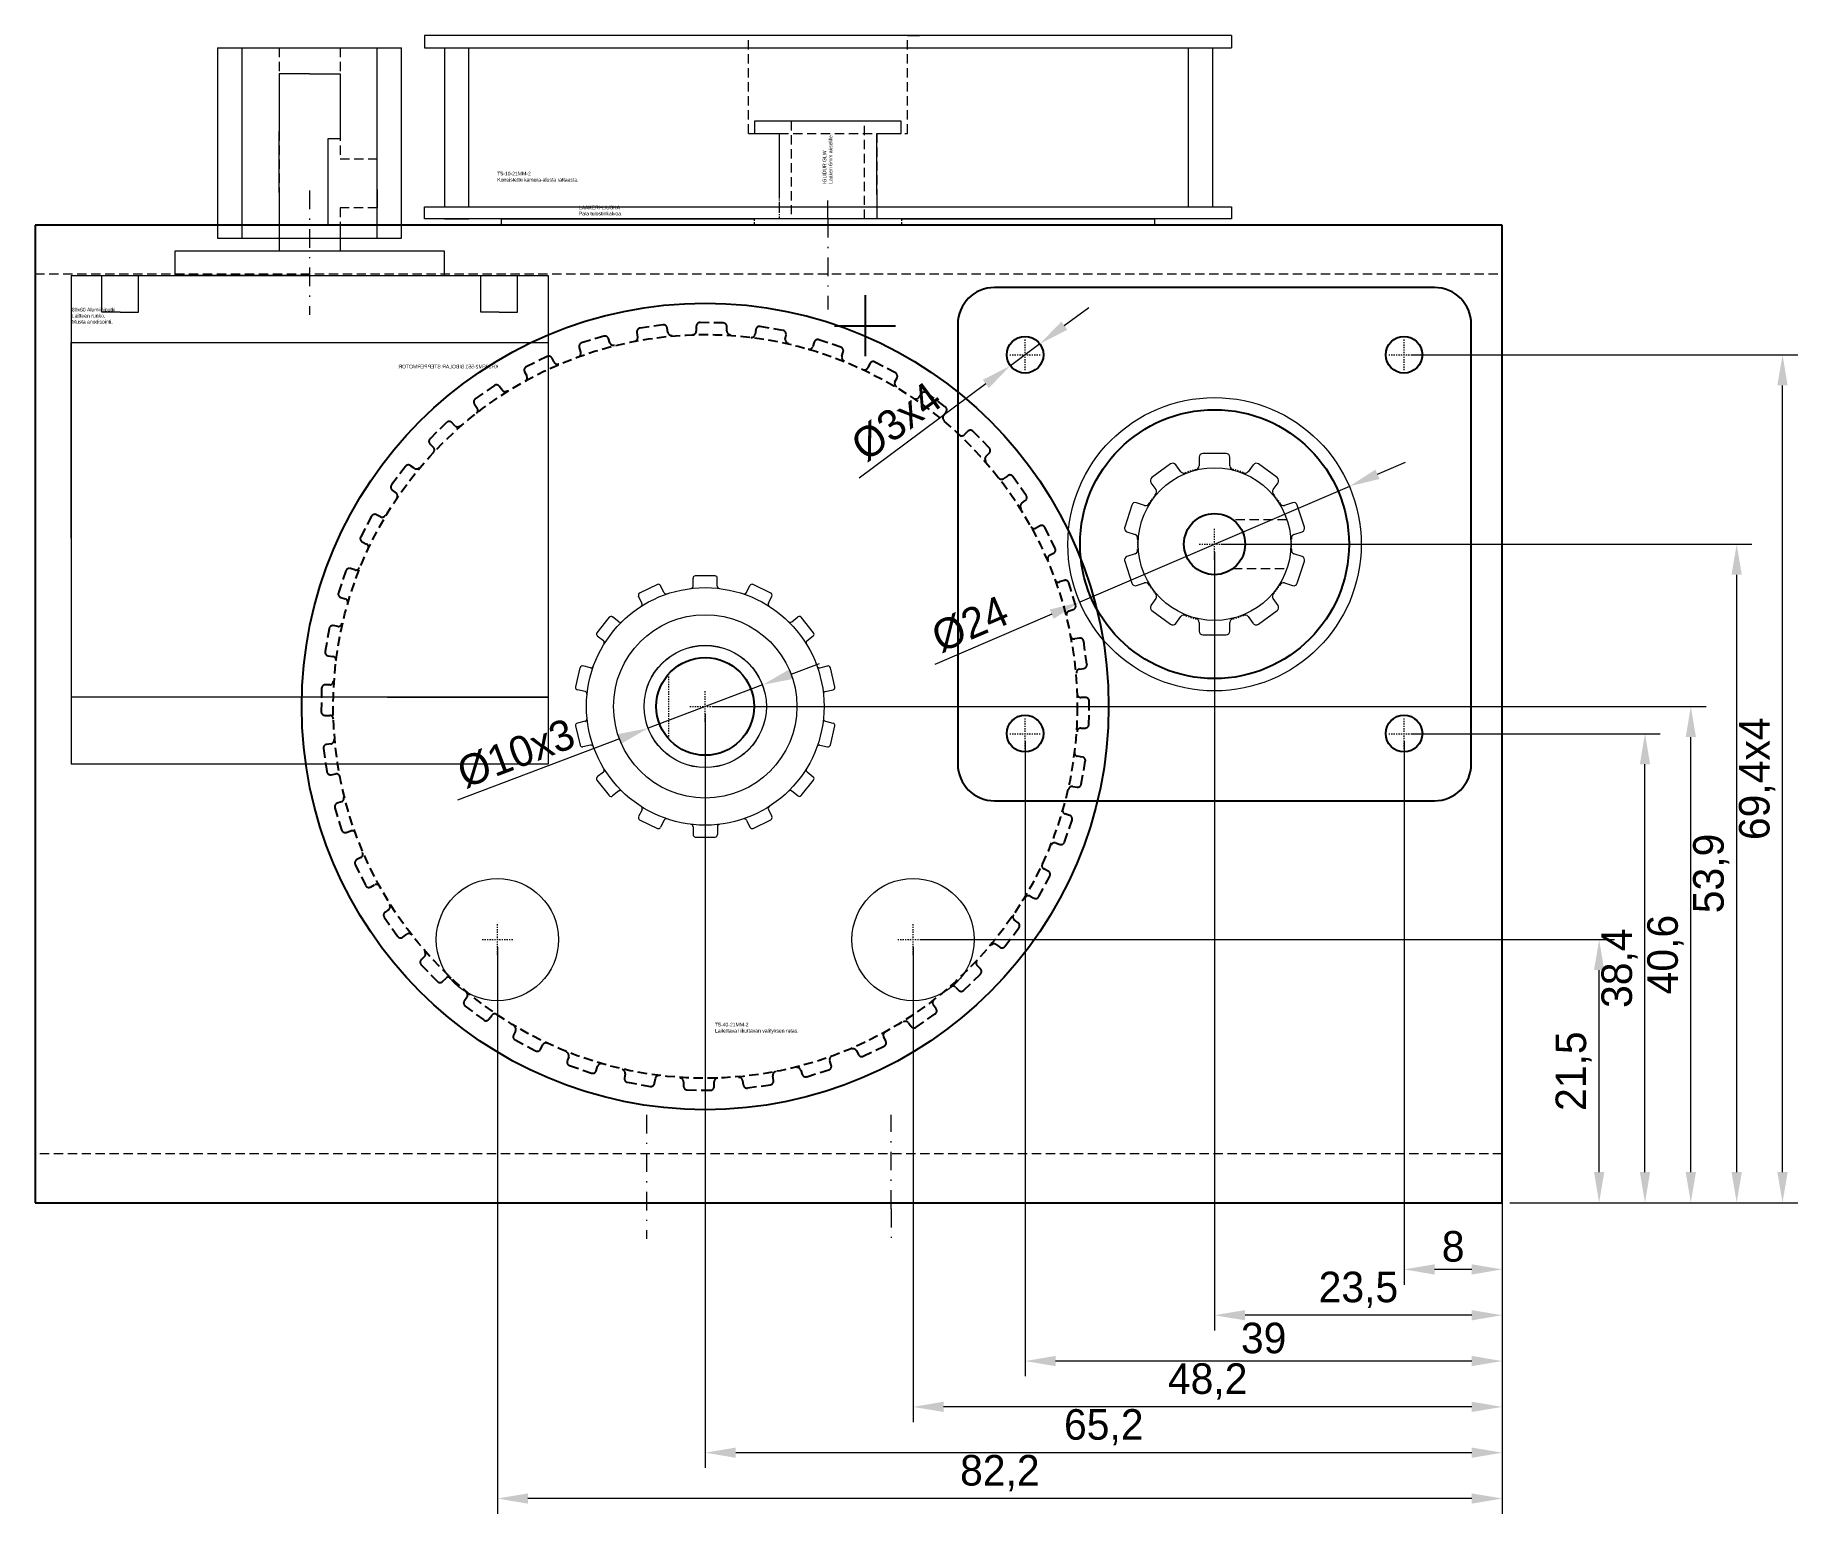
# Model space of a CAD drawing. Header units: millimetres. Extents: x -784753 to 2539, y -321 to 77802.
# Drawn here: x 611.3 to 755.5, y 460.9 to 581.9 of the extents above; entities that cross this region are included whole.
import ezdxf

# ---------------------------------------------------------------- set-up
doc = ezdxf.new("R2010")
doc.units = ezdxf.units.MM
doc.header["$LTSCALE"] = 0.12
doc.header["$PDSIZE"] = -5
for name, pattern in [('CHAIN', [0.7087, 0.4724, -0.0591, 0.1181, -0.0591]), ('DASHDOT', [25.4, 12.7, -6.35, 0, -6.35]), ('HIDDEN', [9.525, 6.35, -3.175]), ('phl_center', [0.75, 0.4, -0.35])]:
    doc.linetypes.add(name, pattern=pattern)
for name, color, linetype in [('AKSELI', 241, 'Continuous'), ('BEARING_10MM', 6, 'Continuous'), ('CASE', 3, 'Continuous'), ('DIMENSIONS', 50, 'Continuous'), ('LAAKERIT', 210, 'Continuous'), ('MOOTTORI_KAMERAN_KÄÄNTÄJÄ', 111, 'Continuous'), ('MOOTTORI_VO_LIIKE', 3, 'Continuous'), ('RATTAAT', 10, 'Continuous'), ('RATTAAT_2', 30, 'Continuous'), ('RSIDE_GEAR_LARGE', 1, 'Continuous'), ('RUNKO', 140, 'Continuous')]:
    doc.layers.add(name, color=color, linetype=linetype)
doc.layers.add('ATTRIBUUTIT', color=61, linetype='Continuous', plot=False)
doc.layers.add('HOLE_THROUGH', color=4, linetype='DASHDOT', lineweight=9)
doc.dimstyles.new('ISO-25', dxfattribs={"dimtxt": 2.5, "dimasz": 2.5, "dimexe": 1.25, "dimexo": 0.625, "dimtad": 1, "dimdec": 1, "dimtxsty": 'Standard', "dimcen": 2.5, "dimadec": 0, "dimazin": 0, "dimtfac": 1, "dimtmove": 0, "dimatfit": 3, "dimfxl": 1, "dimarcsym": 0})

# ---------------------------------------------------------------- blocks, each defined once
blk = doc.blocks.new('*D1212')
at = {"layer": 'Defpoints', "color": 0}
for p in [(111.96, 69.38), (142.92, 69.38), (120, 0)]:
    blk.add_point(p, dxfattribs=at)
at = {"layer": 'DIMENSIONS', "color": 0, "lineweight": -2, "ltscale": 0.1}
for p, q in [((112.59, 69.38), (144.17, 69.38)), ((142.92, 2.5), (142.92, 66.88)), ((120.62, 0), (144.17, 0))]:
    blk.add_line(p, q, dxfattribs=at)
at = {"layer": 'DIMENSIONS', "color": 0}
for points in [[(143.34, 66.88), (142.5, 66.88), (142.92, 69.38)], [(142.5, 2.5), (143.34, 2.5), (142.92, 0)]]:
    blk.add_solid(points, dxfattribs=at)
at = {"layer": 'DIMENSIONS', "color": 0, "lineweight": 0, "ltscale": 0.1, "insert": (140.84, 34.69), "char_height": 2.5, "attachment_point": 5, "rotation": 90}
blk.add_mtext('69,4x4', dxfattribs=at)
blk = doc.blocks.new('*D1174')
at = {"layer": 'Defpoints', "color": 0}
for p in [(96.46, 53.88), (139.17, 53.88), (120, 0)]:
    blk.add_point(p, dxfattribs=at)
at = {"layer": 'DIMENSIONS', "color": 0, "lineweight": -2, "ltscale": 0.1}
for p, q in [((97.09, 53.88), (140.42, 53.88)), ((139.17, 2.5), (139.17, 51.38)), ((120.62, 0), (140.42, 0))]:
    blk.add_line(p, q, dxfattribs=at)
at = {"layer": 'DIMENSIONS', "color": 0}
for points in [[(139.59, 51.38), (138.75, 51.38), (139.17, 53.88)], [(138.75, 2.5), (139.59, 2.5), (139.17, 0)]]:
    blk.add_solid(points, dxfattribs=at)
at = {"layer": 'DIMENSIONS', "color": 0, "lineweight": 0, "ltscale": 0.1, "insert": (137.09, 26.94), "char_height": 2.5, "attachment_point": 5, "rotation": 90}
blk.add_mtext('53,9', dxfattribs=at)
blk = doc.blocks.new('*D1173')
at = {"layer": 'Defpoints', "color": 0}
for p in [(54.8, 40.6), (135.42, 40.6), (120, 0)]:
    blk.add_point(p, dxfattribs=at)
at = {"layer": 'DIMENSIONS', "color": 0, "lineweight": -2, "ltscale": 0.1}
for p, q in [((55.43, 40.6), (136.67, 40.6)), ((135.42, 2.5), (135.42, 38.1)), ((120.62, 0), (136.67, 0))]:
    blk.add_line(p, q, dxfattribs=at)
at = {"layer": 'DIMENSIONS', "color": 0}
for points in [[(135.84, 38.1), (135, 38.1), (135.42, 40.6)], [(135, 2.5), (135.84, 2.5), (135.42, 0)]]:
    blk.add_solid(points, dxfattribs=at)
at = {"layer": 'DIMENSIONS', "color": 0, "lineweight": 0, "ltscale": 0.1, "insert": (133.34, 20.3), "char_height": 2.5, "attachment_point": 5, "rotation": 90}
blk.add_mtext('40,6', dxfattribs=at)
blk = doc.blocks.new('*D1194')
at = {"layer": 'Defpoints', "color": 0}
for p in [(111.96, 38.38), (131.67, 38.38), (120, 0)]:
    blk.add_point(p, dxfattribs=at)
at = {"layer": 'DIMENSIONS', "color": 0, "lineweight": -2, "ltscale": 0.1}
for p, q in [((112.59, 38.38), (132.92, 38.38)), ((131.67, 2.5), (131.67, 35.88)), ((120.62, 0), (132.92, 0))]:
    blk.add_line(p, q, dxfattribs=at)
at = {"layer": 'DIMENSIONS', "color": 0}
for points in [[(132.09, 35.88), (131.25, 35.88), (131.67, 38.38)], [(131.25, 2.5), (132.09, 2.5), (131.67, 0)]]:
    blk.add_solid(points, dxfattribs=at)
at = {"layer": 'DIMENSIONS', "color": 0, "lineweight": 0, "ltscale": 0.1, "insert": (129.59, 19.19), "char_height": 2.5, "attachment_point": 5, "rotation": 90}
blk.add_mtext('38,4', dxfattribs=at)
blk = doc.blocks.new('*D1171')
at = {"layer": 'Defpoints', "color": 0}
for p in [(71.8, 21.53), (127.92, 21.53), (120, 0)]:
    blk.add_point(p, dxfattribs=at)
at = {"layer": 'DIMENSIONS', "color": 0, "lineweight": -2, "ltscale": 0.1}
for p, q in [((72.43, 21.53), (129.17, 21.53)), ((127.92, 2.5), (127.92, 19.03)), ((120.62, 0), (129.17, 0))]:
    blk.add_line(p, q, dxfattribs=at)
at = {"layer": 'DIMENSIONS', "color": 0}
for points in [[(128.34, 19.03), (127.5, 19.03), (127.92, 21.53)], [(127.5, 2.5), (128.34, 2.5), (127.92, 0)]]:
    blk.add_solid(points, dxfattribs=at)
at = {"layer": 'DIMENSIONS', "color": 0, "lineweight": 0, "ltscale": 0.1, "insert": (125.84, 10.76), "char_height": 2.5, "attachment_point": 5, "rotation": 90}
blk.add_mtext('21,5', dxfattribs=at)
blk = doc.blocks.new('*D1193')
at = {"layer": 'Defpoints', "color": 0}
for p in [(111.96, 38.38), (120, 36.15), (111.96, -5.46)]:
    blk.add_point(p, dxfattribs=at)
at = {"layer": 'DIMENSIONS', "color": 0, "lineweight": -2, "ltscale": 0.1}
for p, q in [((111.96, 37.76), (111.96, -6.71)), ((120, 35.53), (120, -6.71)), ((117.5, -5.46), (114.46, -5.46))]:
    blk.add_line(p, q, dxfattribs=at)
at = {"layer": 'DIMENSIONS', "color": 0}
for points in [[(114.46, -5.04), (114.46, -5.88), (111.96, -5.46)], [(117.5, -5.88), (117.5, -5.04), (120, -5.46)]]:
    blk.add_solid(points, dxfattribs=at)
at = {"layer": 'DIMENSIONS', "color": 0, "lineweight": 0, "ltscale": 0.1, "insert": (115.98, -3.59), "char_height": 2.5, "attachment_point": 5}
blk.add_mtext('8', dxfattribs=at)
blk = doc.blocks.new('*D1192')
at = {"layer": 'Defpoints', "color": 0}
for p in [(120, 36.15), (71.8, 21.53), (71.8, -16.71)]:
    blk.add_point(p, dxfattribs=at)
at = {"layer": 'DIMENSIONS', "color": 0, "lineweight": -2, "ltscale": 0.1}
for p, q in [((120, 35.53), (120, -17.96)), ((71.8, 20.9), (71.8, -17.96)), ((117.5, -16.71), (74.3, -16.71))]:
    blk.add_line(p, q, dxfattribs=at)
at = {"layer": 'DIMENSIONS', "color": 0}
for points in [[(74.3, -16.29), (74.3, -17.13), (71.8, -16.71)], [(117.5, -17.13), (117.5, -16.29), (120, -16.71)]]:
    blk.add_solid(points, dxfattribs=at)
at = {"layer": 'DIMENSIONS', "color": 0, "lineweight": 0, "ltscale": 0.1, "insert": (95.9, -14.63), "char_height": 2.5, "attachment_point": 5}
blk.add_mtext('48,2', dxfattribs=at)
blk = doc.blocks.new('*D1191')
at = {"layer": 'Defpoints', "color": 0}
for p in [(80.96, 38.38), (120, 36.15), (80.96, -12.96)]:
    blk.add_point(p, dxfattribs=at)
at = {"layer": 'DIMENSIONS', "color": 0, "lineweight": -2, "ltscale": 0.1}
for p, q in [((80.96, 37.76), (80.96, -14.21)), ((120, 35.53), (120, -14.21)), ((117.5, -12.96), (83.46, -12.96))]:
    blk.add_line(p, q, dxfattribs=at)
at = {"layer": 'DIMENSIONS', "color": 0}
for points in [[(83.46, -12.54), (83.46, -13.38), (80.96, -12.96)], [(117.5, -13.38), (117.5, -12.54), (120, -12.96)]]:
    blk.add_solid(points, dxfattribs=at)
at = {"layer": 'DIMENSIONS', "color": 0, "lineweight": 0, "ltscale": 0.1, "insert": (100.48, -11.09), "char_height": 2.5, "attachment_point": 5}
blk.add_mtext('39', dxfattribs=at)
blk = doc.blocks.new('*D1190')
at = {"layer": 'Defpoints', "color": 0}
for p in [(96.46, 53.88), (120, 36.15), (96.46, -9.21)]:
    blk.add_point(p, dxfattribs=at)
at = {"layer": 'DIMENSIONS', "color": 0, "lineweight": -2, "ltscale": 0.1}
for p, q in [((96.46, 53.26), (96.46, -10.46)), ((120, 35.53), (120, -10.46)), ((117.5, -9.21), (98.96, -9.21))]:
    blk.add_line(p, q, dxfattribs=at)
at = {"layer": 'DIMENSIONS', "color": 0}
for points in [[(98.96, -8.79), (98.96, -9.63), (96.46, -9.21)], [(117.5, -9.63), (117.5, -8.79), (120, -9.21)]]:
    blk.add_solid(points, dxfattribs=at)
at = {"layer": 'DIMENSIONS', "color": 0, "lineweight": 0, "ltscale": 0.1, "insert": (108.23, -7.13), "char_height": 2.5, "attachment_point": 5}
blk.add_mtext('23,5', dxfattribs=at)
blk = doc.blocks.new('*D1189')
at = {"layer": 'Defpoints', "color": 0}
for p in [(120, 36.15), (37.8, 21.53), (37.8, -24.21)]:
    blk.add_point(p, dxfattribs=at)
at = {"layer": 'DIMENSIONS', "color": 0, "lineweight": -2, "ltscale": 0.1}
for p, q in [((120, 35.53), (120, -25.46)), ((37.8, 20.9), (37.8, -25.46)), ((117.5, -24.21), (40.3, -24.21))]:
    blk.add_line(p, q, dxfattribs=at)
at = {"layer": 'DIMENSIONS', "color": 0}
for points in [[(40.3, -23.79), (40.3, -24.63), (37.8, -24.21)], [(117.5, -24.63), (117.5, -23.79), (120, -24.21)]]:
    blk.add_solid(points, dxfattribs=at)
at = {"layer": 'DIMENSIONS', "color": 0, "lineweight": 0, "ltscale": 0.1, "insert": (78.9, -22.13), "char_height": 2.5, "attachment_point": 5}
blk.add_mtext('82,2', dxfattribs=at)
blk = doc.blocks.new('*D1188')
at = {"layer": 'Defpoints', "color": 0}
for p in [(54.8, 40.6), (120, 36.15), (54.8, -20.46)]:
    blk.add_point(p, dxfattribs=at)
at = {"layer": 'DIMENSIONS', "color": 0, "lineweight": -2, "ltscale": 0.1}
for p, q in [((54.8, 39.98), (54.8, -21.71)), ((120, 35.53), (120, -21.71)), ((117.5, -20.46), (57.3, -20.46))]:
    blk.add_line(p, q, dxfattribs=at)
at = {"layer": 'DIMENSIONS', "color": 0}
for points in [[(57.3, -20.04), (57.3, -20.88), (54.8, -20.46)], [(117.5, -20.88), (117.5, -20.04), (120, -20.46)]]:
    blk.add_solid(points, dxfattribs=at)
at = {"layer": 'DIMENSIONS', "color": 0, "lineweight": 0, "ltscale": 0.1, "insert": (87.4, -18.38), "char_height": 2.5, "attachment_point": 5}
blk.add_mtext('65,2', dxfattribs=at)
blk = doc.blocks.new('*D1211')
at = {"layer": 'Defpoints', "color": 0}
for p in [(59.48, 42.37), (50.13, 38.83)]:
    blk.add_point(p, dxfattribs=at)
at = {"layer": 'DIMENSIONS', "color": 0, "lineweight": -2, "ltscale": 0.1}
for p, q in [((61.82, 43.25), (64.16, 44.13)), ((59.48, 42.37), (50.13, 38.83)), ((47.79, 37.95), (34.53, 32.95))]:
    blk.add_line(p, q, dxfattribs=at)
at = {"layer": 'DIMENSIONS', "color": 0}
for points in [[(61.67, 43.64), (61.97, 42.86), (59.48, 42.37)], [(47.93, 37.56), (47.64, 38.34), (50.13, 38.83)]]:
    blk.add_solid(points, dxfattribs=at)
at = {"layer": 'DIMENSIONS', "color": 0, "lineweight": 0, "ltscale": 0.1, "insert": (39.33, 36.76), "char_height": 2.5, "attachment_point": 5, "rotation": 20.6895}
blk.add_mtext('%%c10x3', dxfattribs=at)
blk = doc.blocks.new('*D1210')
at = {"layer": 'Defpoints', "color": 0}
for p in [(107.49, 58.62), (85.44, 49.14)]:
    blk.add_point(p, dxfattribs=at)
at = {"layer": 'DIMENSIONS', "color": 0, "lineweight": -2, "ltscale": 0.1}
for p, q in [((109.79, 59.61), (112.08, 60.59)), ((107.49, 58.62), (85.44, 49.14)), ((83.14, 48.16), (73.57, 44.05))]:
    blk.add_line(p, q, dxfattribs=at)
at = {"layer": 'DIMENSIONS', "color": 0}
for points in [[(109.62, 59.99), (109.95, 59.22), (107.49, 58.62)], [(83.3, 47.78), (82.98, 48.54), (85.44, 49.14)]]:
    blk.add_solid(points, dxfattribs=at)
at = {"layer": 'DIMENSIONS', "color": 0, "lineweight": 0, "ltscale": 0.1, "insert": (76.47, 47.33), "char_height": 2.5, "attachment_point": 5, "rotation": 23.249}
blk.add_mtext('%%c24', dxfattribs=at)
blk = doc.blocks.new('*D1209')
at = {"layer": 'Defpoints', "color": 0}
for p in [(82.17, 70.28), (79.76, 68.49)]:
    blk.add_point(p, dxfattribs=at)
at = {"layer": 'DIMENSIONS', "color": 0, "lineweight": -2, "ltscale": 0.1}
for p, q in [((84.17, 71.77), (86.18, 73.26)), ((82.17, 70.28), (79.76, 68.49)), ((77.75, 67), (67.38, 59.3))]:
    blk.add_line(p, q, dxfattribs=at)
at = {"layer": 'DIMENSIONS', "color": 0}
for points in [[(83.93, 72.1), (84.42, 71.43), (82.17, 70.28)], [(78, 66.66), (77.5, 67.33), (79.76, 68.49)]]:
    blk.add_solid(points, dxfattribs=at)
at = {"layer": 'DIMENSIONS', "color": 0, "lineweight": 0, "ltscale": 0.1, "insert": (70.44, 63.91), "char_height": 2.5, "attachment_point": 5, "rotation": 36.5841}
blk.add_mtext('%%c3x4', dxfattribs=at)
blk = doc.blocks.new('KH42JM2-LSIDE')
at = {"linetype": 'ByBlock', "lineweight": 0}
for p, q in [((0, 0), (0, 40)), ((0, 40), (39, 40)), ((39, 0), (39, 40)), ((13.12, 34.5), (0, 34.5)), ((0, 34.5), (39, 34.5)), ((0, 0), (0, 27)), ((39, 0), (39, 27)), ((0, 13.5), (0, 21.5)), ((39, 21.5), (39, 5.5)), ((39, 5.5), (0, 5.5)), ((4, 3), (2.5, 3)), ((2.5, 3), (2.5, 0)), ((4, 3), (5.5, 3)), ((5.5, 3), (5.5, 0)), ((35, 3), (33.5, 3)), ((33.5, 3), (33.5, 0)), ((35, 3), (36.5, 3)), ((36.5, 3), (36.5, 0)), ((39, 0), (0, 0)), ((8.5, -2), (8.5, 0)), ((19.5, 0), (30.5, 0)), ((30.5, 0), (30.5, -2)), ((30.5, -2), (8.5, -2)), ((17, -4.12), (17, -2)), ((22, -6.78), (22, -2)), ((18, -4.12), (17, -4.12)), ((18, -11.17), (18, -4.12)), ((22, -6.78), (22, -11.78)), ((17, -16.5), (17, -11.17)), ((17, -11.17), (18, -11.17)), ((22, -13.78), (22, -11.78)), ((22, -16.5), (22, -13.78)), ((19.5, -16.5), (17, -16.5)), ((19.5, -16.5), (22, -16.5))]:
    blk.add_line(p, q, dxfattribs=at)
blk = doc.blocks.new('T5-40-RATAS-TSIDE')
at = {"layer": 'RSIDE_GEAR_LARGE', "linetype": 'HIDDEN'}
for p, q in [((-8.3, 30.3), (-10.11, 29.74)), ((-5.59, 30.61), (-5.53, 30.22)), ((-3.45, 31.22), (-5.33, 30.96)), ((-3.06, 30.61), (-3.11, 30.97)), ((-0.73, 31.11), (-0.73, 30.72)), ((1.47, 31.38), (-0.43, 31.41)), ((1.77, 30.72), (1.77, 31.08)), ((4.14, 30.84), (4.08, 30.45)), ((6.36, 30.76), (4.49, 31.09)), ((6.55, 30.06), (6.61, 30.42)), ((-10.31, 29.36), (-10.19, 28.99)), ((-7.81, 29.76), (-7.92, 30.11)), ((8.92, 29.81), (8.8, 29.44)), ((11.1, 29.39), (9.3, 30.01)), ((11.17, 28.67), (11.29, 29.01)), ((-12.93, 28.63), (-14.64, 27.79)), ((-12.37, 28.17), (-12.53, 28.5)), ((13.47, 28.05), (13.29, 27.7)), ((15.56, 27.29), (13.88, 28.18)), ((-17.25, 26.25), (-18.81, 25.16)), ((-16.62, 25.89), (-16.84, 26.18)), ((-14.78, 27.39), (-14.6, 27.04)), ((15.52, 26.57), (15.69, 26.89)), ((-18.88, 24.74), (-18.65, 24.42)), ((17.7, 25.6), (17.46, 25.28)), ((19.64, 24.52), (18.12, 25.66)), ((-21.15, 23.23), (-22.51, 21.91)), ((-20.47, 22.97), (-20.73, 23.23)), ((19.49, 23.81), (19.7, 24.1)), ((21.48, 22.52), (21.2, 22.24)), ((23.23, 21.15), (21.91, 22.51)), ((-22.52, 21.48), (-22.24, 21.2)), ((22.97, 20.47), (23.23, 20.73)), ((-24.52, 19.64), (-25.66, 18.12)), ((-23.81, 19.49), (-24.1, 19.7)), ((24.74, 18.88), (24.42, 18.65)), ((26.25, 17.25), (25.16, 18.81)), ((-25.6, 17.7), (-25.28, 17.46)), ((25.89, 16.62), (26.18, 16.84)), ((-27.29, 15.56), (-28.18, 13.88)), ((-26.57, 15.52), (-26.89, 15.69)), ((27.39, 14.78), (27.04, 14.6)), ((28.63, 12.93), (27.79, 14.64)), ((-28.05, 13.47), (-27.7, 13.29)), ((28.17, 12.37), (28.5, 12.53)), ((-29.39, 11.1), (-30.01, 9.3)), ((-28.67, 11.17), (-29.01, 11.29)), ((29.36, 10.31), (28.99, 10.19)), ((30.3, 8.3), (29.74, 10.11)), ((-29.81, 8.92), (-29.44, 8.8)), ((29.76, 7.81), (30.11, 7.92)), ((-30.76, 6.36), (-31.09, 4.49)), ((-30.06, 6.55), (-30.42, 6.61)), ((30.61, 5.59), (30.22, 5.53)), ((31.22, 3.45), (30.96, 5.33)), ((-30.84, 4.14), (-30.45, 4.08)), ((30.61, 3.06), (30.97, 3.11)), ((-31.38, 1.47), (-31.41, -0.43)), ((-30.72, 1.77), (-31.08, 1.77)), ((31.11, 0.73), (30.72, 0.73)), ((31.38, -1.47), (31.41, 0.43)), ((-31.11, -0.73), (-30.72, -0.73)), ((30.72, -1.77), (31.08, -1.77)), ((-31.22, -3.45), (-30.96, -5.33)), ((-30.61, -3.06), (-30.97, -3.11)), ((30.84, -4.14), (30.45, -4.08)), ((-30.61, -5.59), (-30.22, -5.53)), ((30.76, -6.36), (31.09, -4.49)), ((30.06, -6.55), (30.42, -6.61)), ((-30.3, -8.3), (-29.74, -10.11)), ((-29.76, -7.81), (-30.11, -7.92)), ((29.39, -11.1), (30.01, -9.3)), ((29.81, -8.92), (29.44, -8.8)), ((-29.36, -10.31), (-28.99, -10.19)), ((28.67, -11.17), (29.01, -11.29)), ((-28.63, -12.93), (-27.79, -14.64)), ((-28.17, -12.37), (-28.5, -12.53)), ((27.29, -15.56), (28.18, -13.88)), ((28.05, -13.47), (27.7, -13.29)), ((-27.39, -14.78), (-27.04, -14.6)), ((26.57, -15.52), (26.89, -15.69)), ((-26.25, -17.25), (-25.16, -18.81)), ((-25.89, -16.62), (-26.18, -16.84)), ((-24.74, -18.88), (-24.42, -18.65)), ((24.52, -19.64), (25.66, -18.12)), ((25.6, -17.7), (25.28, -17.46)), ((23.81, -19.49), (24.1, -19.7)), ((-22.97, -20.47), (-23.23, -20.73)), ((-23.23, -21.15), (-21.91, -22.51)), ((22.52, -21.48), (22.24, -21.2)), ((-21.48, -22.52), (-21.2, -22.24)), ((20.47, -22.97), (20.73, -23.23)), ((21.15, -23.23), (22.51, -21.91)), ((-19.49, -23.81), (-19.7, -24.1)), ((18.88, -24.74), (18.65, -24.42)), ((-19.64, -24.52), (-18.12, -25.66)), ((-17.7, -25.6), (-17.46, -25.28)), ((16.62, -25.89), (16.84, -26.18)), ((17.25, -26.25), (18.81, -25.16)), ((-15.52, -26.57), (-15.69, -26.89)), ((-15.56, -27.29), (-13.88, -28.18)), ((14.78, -27.39), (14.6, -27.04)), ((-13.47, -28.05), (-13.29, -27.7)), ((-11.17, -28.67), (-11.29, -29.01)), ((12.37, -28.17), (12.53, -28.5)), ((12.93, -28.63), (14.64, -27.79)), ((-11.1, -29.39), (-9.3, -30.01)), ((-8.92, -29.81), (-8.8, -29.44)), ((-6.55, -30.06), (-6.61, -30.42)), ((5.59, -30.61), (5.53, -30.22)), ((7.81, -29.76), (7.92, -30.11)), ((8.3, -30.3), (10.11, -29.74)), ((10.31, -29.36), (10.19, -28.99)), ((-6.36, -30.76), (-4.49, -31.09)), ((-4.14, -30.84), (-4.08, -30.45)), ((-1.77, -30.72), (-1.77, -31.08)), ((-1.47, -31.38), (0.43, -31.41)), ((0.73, -31.11), (0.73, -30.72)), ((3.06, -30.61), (3.11, -30.97)), ((3.45, -31.22), (5.33, -30.96))]:
    blk.add_line(p, q, dxfattribs=at)
at = {"layer": 'RSIDE_GEAR_LARGE'}
for radius in [33, 4]:
    blk.add_circle((0, 0), radius, dxfattribs=at)
at = {"layer": 'RSIDE_GEAR_LARGE', "linetype": 'HIDDEN'}
blk.add_circle((0, 0), 30.43, dxfattribs=at)
for centre, start, end in [((-8.21, 30.01), 18, 107.0533), ((-5.29, 30.66), 98.0533, 189), ((-3.41, 30.93), 9, 98.0533), ((-2.76, 30.66), 189, 279), ((-1.03, 30.72), 270, 0), ((-0.43, 31.11), 89.0533, 180), ((1.47, 31.08), 0, 89.0533), ((2.07, 30.72), 180, 270), ((3.79, 30.5), 261, 351), ((4.44, 30.8), 80.0533, 171), ((6.31, 30.47), 351, 80.0533), ((-10.47, 28.89), 288, 18), ((-10.02, 29.46), 107.0533, 198), ((-7.52, 29.85), 198, 288), ((-5.82, 30.18), 279, 9), ((6.85, 30.01), 171, 261), ((8.51, 29.53), 252, 342), ((9.2, 29.72), 71.0533, 162), ((11, 29.11), 342, 71.0533), ((-14.51, 27.52), 116.0533, 207), ((-12.8, 28.36), 27, 116.0533), ((-12.1, 28.31), 207, 297), ((11.46, 28.57), 162, 252), ((13.03, 27.84), 243, 333), ((13.74, 27.92), 62.0533, 153), ((-17.08, 26.01), 36, 125.0533), ((-14.86, 26.9), 297, 27), ((15.79, 26.43), 153, 243), ((15.42, 27.03), 333, 62.0533), ((-18.64, 24.92), 125.0533, 216), ((-16.38, 26.07), 216, 306), ((17.22, 25.46), 234, 324), ((17.94, 25.42), 53.0533, 144), ((19.46, 24.28), 324, 53.0533), ((-20.94, 23.02), 45, 134.0533), ((-18.89, 24.24), 306, 36), ((19.73, 23.63), 144, 234), ((-22.3, 21.69), 134.0533, 225), ((-20.26, 23.18), 225, 315), ((20.99, 22.45), 225, 315), ((21.69, 22.3), 44.0533, 135), ((-22.45, 20.99), 315, 45), ((23.18, 20.26), 135, 225), ((23.02, 20.94), 315, 44.0533), ((-24.28, 19.46), 54, 143.0533), ((-23.63, 19.73), 234, 324), ((24.92, 18.64), 35.0533, 126), ((-25.42, 17.94), 143.0533, 234), ((-25.46, 17.22), 324, 54), ((24.24, 18.89), 216, 306), ((26.07, 16.38), 126, 216), ((26.01, 17.08), 306, 35.0533), ((-27.03, 15.42), 63, 152.0533), ((-26.43, 15.79), 243, 333), ((26.9, 14.86), 207, 297), ((27.52, 14.51), 26.0533, 117), ((-27.92, 13.74), 152.0533, 243), ((-27.84, 13.03), 333, 63), ((28.31, 12.1), 117, 207), ((28.36, 12.8), 297, 26.0533), ((-29.11, 11), 72, 161.0533), ((-28.57, 11.46), 252, 342), ((28.89, 10.47), 198, 288), ((29.46, 10.02), 17.0533, 108), ((-29.72, 9.2), 161.0533, 252), ((-29.53, 8.51), 342, 72), ((29.85, 7.52), 108, 198), ((30.01, 8.21), 288, 17.0533), ((-30.47, 6.31), 81, 170.0533), ((-30.01, 6.85), 261, 351), ((30.18, 5.82), 189, 279), ((-30.8, 4.44), 170.0533, 261), ((30.66, 5.29), 8.0533, 99), ((-30.5, 3.79), 351, 81), ((30.66, 2.76), 99, 189), ((30.93, 3.41), 279, 8.0533), ((-31.08, 1.47), 90, 179.0533), ((-30.72, 2.07), 270, 0), ((30.72, 1.03), 180, 270), ((31.11, 0.43), 359.0533, 90), ((-31.11, -0.43), 179.0533, 270), ((-30.72, -1.03), 0, 90), ((-30.66, -2.76), 279, 9), ((30.72, -2.07), 90, 180), ((31.08, -1.47), 270, 359.0533), ((-30.93, -3.41), 99, 188.0533), ((30.5, -3.79), 171, 261), ((30.8, -4.44), 350.0533, 81), ((-30.66, -5.29), 188.0533, 279), ((-30.18, -5.82), 9, 99), ((30.01, -6.85), 81, 171), ((30.47, -6.31), 261, 350.0533), ((-30.01, -8.21), 108, 197.0533), ((-29.85, -7.52), 288, 18), ((29.53, -8.51), 162, 252), ((29.72, -9.2), 341.0533, 72), ((-29.46, -10.02), 197.0533, 288), ((-28.89, -10.47), 18, 108), ((28.57, -11.46), 72, 162), ((29.11, -11), 252, 341.0533), ((-28.36, -12.8), 117, 206.0533), ((-28.31, -12.1), 297, 27), ((27.84, -13.03), 153, 243), ((27.92, -13.74), 332.0533, 63), ((-27.52, -14.51), 206.0533, 297), ((-26.9, -14.86), 27, 117), ((26.43, -15.79), 63, 153), ((27.03, -15.42), 243, 332.0533), ((-26.01, -17.08), 126, 215.0533), ((-26.07, -16.38), 306, 36), ((25.46, -17.22), 144, 234), ((-24.24, -18.89), 36, 126), ((25.42, -17.94), 323.0533, 54), ((-24.92, -18.64), 215.0533, 306), ((-23.18, -20.26), 315, 45), ((23.63, -19.73), 54, 144), ((24.28, -19.46), 234, 323.0533), ((-23.02, -20.94), 135, 224.0533), ((22.45, -20.99), 135, 225), ((22.3, -21.69), 314.0533, 45), ((-21.69, -22.3), 224.0533, 315), ((-20.99, -22.45), 45, 135), ((20.26, -23.18), 45, 135), ((-19.46, -24.28), 144, 233.0533), ((-19.73, -23.63), 324, 54), ((18.89, -24.24), 126, 216), ((20.94, -23.02), 225, 314.0533), ((-17.94, -25.42), 233.0533, 324), ((-17.22, -25.46), 54, 144), ((16.38, -26.07), 36, 126), ((18.64, -24.92), 305.0533, 36), ((-15.42, -27.03), 153, 242.0533), ((-15.79, -26.43), 333, 63), ((14.86, -26.9), 117, 207), ((14.51, -27.52), 296.0533, 27), ((17.08, -26.01), 216, 305.0533), ((-13.74, -27.92), 242.0533, 333), ((-13.03, -27.84), 63, 153), ((-11.46, -28.57), 342, 72), ((10.47, -28.89), 108, 198), ((12.1, -28.31), 27, 117), ((12.8, -28.36), 207, 296.0533), ((-11, -29.11), 162, 251.0533), ((-9.2, -29.72), 251.0533, 342), ((-8.51, -29.53), 72, 162), ((-6.85, -30.01), 351, 81), ((-3.79, -30.5), 81, 171), ((5.82, -30.18), 99, 189), ((7.52, -29.85), 18, 108), ((8.21, -30.01), 198, 287.0533), ((10.02, -29.46), 287.0533, 18), ((-6.31, -30.47), 171, 260.0533), ((-4.44, -30.8), 260.0533, 351), ((-2.07, -30.72), 0, 90), ((-1.47, -31.08), 180, 269.0533), ((0.43, -31.11), 269.0533, 0), ((1.03, -30.72), 90, 180), ((2.76, -30.66), 9, 99), ((3.41, -30.93), 189, 278.0533), ((5.29, -30.66), 278.0533, 9)]:
    blk.add_arc(centre, 0.3, start, end, dxfattribs=at)
blk = doc.blocks.new('AKSELI-FSIDE')
at = {"linetype": 'phl_center', "lineweight": 0}
blk.add_line((-3, 2.65), (-3, -2.65), dxfattribs=at)
at = {"lineweight": 0}
blk.add_circle((0, 0), 4, dxfattribs=at)
blk = doc.blocks.new('KH42JM2-TSIDE')
at = {"linetype": 'ByBlock'}
for p, q in [((18, 21), (-18, 21)), ((-21, 18), (-21, -18)), ((21, -18), (21, 18)), ((-18, -21), (18, -21))]:
    blk.add_line(p, q, dxfattribs=at)
for centre, radius in [((-15.5, 15.5), 1.5), ((15.5, 15.5), 1.5), ((0, 0), 11), ((0, 0), 2.5), ((-15.5, -15.5), 1.5), ((15.5, -15.5), 1.5)]:
    blk.add_circle(centre, radius, dxfattribs=at)
for centre, start, end in [((-18, 18), 90, 180), ((18, 18), 0, 90), ((-18, -18), 180, 270), ((18, -18), 270, 0)]:
    blk.add_arc(centre, 3, start, end, dxfattribs=at)
blk = doc.blocks.new('T5-10-MOOTTORIN-RATAS-TSIDE')
at = {"lineweight": 0}
for p, q in [((0.95, 7.42), (-0.95, 7.42)), ((-3.59, 6.56), (-5.13, 5.44)), ((-2.76, 5.93), (-3.17, 6.5)), ((-1.25, 7.12), (-1.25, 6.42)), ((1.25, 6.42), (1.25, 7.12)), ((3.17, 6.5), (2.76, 5.93)), ((5.13, 5.44), (3.59, 6.56)), ((-5.2, 5.03), (-4.79, 4.46)), ((4.79, 4.46), (5.2, 5.03)), ((-6.76, 3.2), (-7.35, 1.39)), ((-5.72, 3.17), (-6.39, 3.39)), ((6.39, 3.39), (5.72, 3.17)), ((7.35, 1.39), (6.76, 3.2)), ((-7.16, 1.01), (-6.5, 0.8)), ((6.5, 0.8), (7.16, 1.01)), ((-7.35, -1.39), (-6.76, -3.2)), ((-6.5, -0.8), (-7.16, -1.01)), ((7.16, -1.01), (6.5, -0.8)), ((6.76, -3.2), (7.35, -1.39)), ((-6.39, -3.39), (-5.72, -3.17)), ((5.72, -3.17), (6.39, -3.39)), ((-4.79, -4.46), (-5.2, -5.03)), ((-5.13, -5.44), (-3.59, -6.56)), ((3.59, -6.56), (5.13, -5.44)), ((5.2, -5.03), (4.79, -4.46)), ((-3.17, -6.5), (-2.76, -5.93)), ((-1.25, -6.42), (-1.25, -7.12)), ((1.25, -7.12), (1.25, -6.42)), ((2.76, -5.93), (3.17, -6.5)), ((-0.95, -7.42), (0.95, -7.42))]:
    blk.add_line(p, q, dxfattribs=at)
at = {"linetype": 'CHAIN', "lineweight": 0, "ltscale": 0.1}
for p, q in [((-1.55, 6.12), (-2.35, 5.87)), ((2.35, 5.87), (1.55, 6.12)), ((-4.85, 4.04), (-5.35, 3.37)), ((4.85, 4.04), (5.35, 3.37)), ((-6.3, 0.42), (-6.3, -0.42)), ((6.3, -0.42), (6.3, 0.42)), ((-5.35, -3.37), (-4.85, -4.04)), ((4.85, -4.04), (5.35, -3.37)), ((-2.35, -5.87), (-1.55, -6.12)), ((1.55, -6.12), (2.38, -5.84))]:
    blk.add_line(p, q, dxfattribs=at)
at = {"linetype": 'HIDDEN', "lineweight": 0}
for p, q in [((5.92, 2), (1.5, 2)), ((1.5, -2), (5.92, -2))]:
    blk.add_line(p, q, dxfattribs=at)
at = {"lineweight": 0}
for radius in [6.25, 2.5]:
    blk.add_circle((0, 0), radius, dxfattribs=at)
for centre, start, end in [((-0.95, 7.12), 90, 180), ((0.95, 7.12), 0, 90), ((-3.42, 6.32), 36, 126), ((-2.52, 6.11), 216, 306), ((-1.55, 6.42), 270, 0), ((1.55, 6.42), 180, 270), ((2.52, 6.11), 234, 324), ((3.42, 6.32), 54, 144), ((-4.95, 5.2), 126, 216), ((-5.03, 4.29), 306, 36), ((5.03, 4.29), 144, 234), ((4.95, 5.2), 324, 54), ((-6.48, 3.1), 72, 162), ((-5.63, 3.46), 252, 342), ((5.63, 3.46), 198, 288), ((6.48, 3.1), 18, 108), ((-7.07, 1.3), 162, 252), ((-6.59, 0.51), 342, 72), ((6.59, 0.51), 108, 198), ((7.07, 1.3), 288, 18), ((-7.07, -1.3), 108, 198), ((-6.59, -0.51), 288, 18), ((6.59, -0.51), 162, 252), ((7.07, -1.3), 342, 72), ((-6.48, -3.1), 198, 288), ((-5.63, -3.46), 18, 108), ((-5.03, -4.29), 324, 54), ((5.03, -4.29), 126, 216), ((5.63, -3.46), 72, 162), ((6.48, -3.1), 252, 342), ((-4.95, -5.2), 144, 234), ((4.95, -5.2), 306, 36), ((-3.42, -6.32), 234, 324), ((-2.52, -6.11), 54, 144), ((-1.55, -6.42), 0, 90), ((-0.95, -7.12), 180, 270), ((0.95, -7.12), 270, 0), ((1.55, -6.42), 90, 180), ((2.52, -6.11), 36, 126), ((3.42, -6.32), 216, 306)]:
    blk.add_arc(centre, 0.3, start, end, dxfattribs=at)
blk = doc.blocks.new('T5-14-TSIDE')
at = {"linetype": 'ByBlock', "lineweight": 0}
for p, q in [((-1, 9.85), (-1, 10.49)), ((0.81, 10.69), (-0.81, 10.69)), ((0.99, 9.85), (0.99, 10.49)), ((-5.18, 8.44), (-5.45, 9.02)), ((-3.91, 9.99), (-5.37, 9.28)), ((-3.38, 9.31), (-3.66, 9.89)), ((3.37, 9.31), (3.65, 9.89)), ((5.37, 9.28), (3.91, 9.99)), ((5.17, 8.45), (5.45, 9.02)), ((-7.86, 7.3), (-8.87, 6.03)), ((-7.08, 6.92), (-7.59, 7.32)), ((7.08, 6.92), (7.58, 7.32)), ((8.87, 6.03), (7.85, 7.3)), ((-8.33, 5.36), (-8.83, 5.76)), ((8.32, 5.37), (8.83, 5.77)), ((-10.25, 3.17), (-10.61, 1.59)), ((-9.38, 3.16), (-10.01, 3.31)), ((9.38, 3.17), (10.01, 3.31)), ((10.61, 1.59), (10.24, 3.17)), ((-9.83, 1.22), (-10.45, 1.36)), ((9.83, 1.22), (10.45, 1.37)), ((-9.83, -1.22), (-10.45, -1.37)), ((9.83, -1.22), (10.45, -1.36)), ((-10.61, -1.59), (-10.24, -3.17)), ((10.25, -3.17), (10.61, -1.59)), ((-9.38, -3.17), (-10.01, -3.31)), ((9.38, -3.16), (10.01, -3.31)), ((-8.32, -5.37), (-8.83, -5.77)), ((8.33, -5.36), (8.83, -5.76)), ((-8.87, -6.03), (-7.85, -7.3)), ((-7.08, -6.92), (-7.58, -7.32)), ((7.08, -6.92), (7.59, -7.32)), ((7.86, -7.3), (8.87, -6.03)), ((-5.17, -8.45), (-5.45, -9.02)), ((5.18, -8.44), (5.45, -9.02)), ((-5.37, -9.28), (-3.91, -9.99)), ((-3.37, -9.31), (-3.65, -9.89)), ((-0.99, -9.85), (-0.99, -10.49)), ((1, -9.85), (1, -10.49)), ((3.38, -9.31), (3.66, -9.89)), ((3.91, -9.99), (5.37, -9.28)), ((-0.81, -10.69), (0.81, -10.69))]:
    blk.add_line(p, q, dxfattribs=at)
for radius in [9.72, 4]:
    blk.add_circle((0, 0), radius, dxfattribs=at)
for centre, start, end in [((-0.8, 10.49), 94.3527, 179.9109), ((0.79, 10.49), 359.997, 85.6692), ((-5.27, 9.11), 120.067, 205.6252), ((-3.84, 9.8), 25.7113, 111.3835), ((-3.2, 9.4), 205.7113, 288.8003), ((-1.2, 9.85), 276.9433, 359.9109), ((1.19, 9.85), 179.997, 263.086), ((3.19, 9.4), 251.229, 334.1966), ((3.83, 9.8), 68.6384, 154.1966), ((5.27, 9.11), 334.2827, 59.9549), ((-7.71, 7.16), 51.4256, 137.0977), ((-5.36, 8.36), 302.6576, 25.6252), ((5.35, 8.36), 154.2827, 237.3717), ((7.71, 7.17), 42.9241, 128.4823), ((-8.7, 5.92), 145.7813, 231.3395), ((-6.96, 7.08), 231.4256, 314.5146), ((6.95, 7.08), 225.5147, 308.4823), ((8.7, 5.92), 308.5684, 34.2406), ((-8.45, 5.2), 328.3719, 51.3395), ((8.45, 5.21), 128.5684, 211.6574), ((-10.05, 3.11), 77.1398, 162.812), ((-9.34, 3.36), 257.1398, 340.2289), ((9.34, 3.36), 199.8004, 282.768), ((10.05, 3.11), 17.2098, 102.768), ((-10.41, 1.56), 171.4955, 257.0538), ((10.41, 1.56), 282.8541, 8.5263), ((-9.87, 1.02), 354.0861, 77.0538), ((9.87, 1.03), 102.8541, 185.9432), ((-10.41, -1.56), 102.8541, 188.5263), ((-9.87, -1.03), 282.8541, 5.9432), ((9.87, -1.02), 174.0861, 257.0538), ((10.41, -1.56), 351.4955, 77.0538), ((-10.05, -3.11), 197.2098, 282.768), ((-9.34, -3.36), 19.8004, 102.768), ((9.34, -3.36), 77.1398, 160.2289), ((10.05, -3.11), 257.1398, 342.812), ((-8.7, -5.92), 128.5684, 214.2406), ((-8.45, -5.21), 308.5684, 31.6574), ((8.45, -5.2), 148.3719, 231.3395), ((8.7, -5.92), 325.7813, 51.3395), ((-6.95, -7.08), 45.5147, 128.4823), ((6.96, -7.08), 51.4256, 134.5146), ((-7.71, -7.17), 222.9241, 308.4823), ((-5.35, -8.36), 334.2827, 57.3717), ((5.36, -8.36), 122.6576, 205.6252), ((7.71, -7.16), 231.4256, 317.0977), ((-5.27, -9.11), 154.2827, 239.9549), ((-3.83, -9.8), 248.6384, 334.1966), ((-3.19, -9.4), 71.229, 154.1966), ((-1.19, -9.85), 359.997, 83.086), ((1.2, -9.85), 96.9433, 179.9109), ((3.2, -9.4), 25.7113, 108.8003), ((3.84, -9.8), 205.7113, 291.3835), ((5.27, -9.11), 300.067, 25.6252), ((-0.79, -10.49), 179.997, 265.6692), ((0.8, -10.49), 274.3527, 359.9109)]:
    blk.add_arc(centre, 0.2, start, end, dxfattribs=at)
blk = doc.blocks.new('IGLIDUR-GLW-10MM-BSIDE')
at = {"layer": 'BEARING_10MM', "linetype": 'ByBlock', "lineweight": 0}
for radius in [7.5, 5, 4]:
    blk.add_circle((0, 0), radius, dxfattribs=at)
blk = doc.blocks.new('ASSEMBLY-00002')
at = {"layer": 'AKSELI', "lineweight": 0}
blk.add_blockref('AKSELI-FSIDE', (980.26, 116.31), dxfattribs=at)
at = {"layer": 'LAAKERIT', "lineweight": 0}
blk.add_blockref('IGLIDUR-GLW-10MM-BSIDE', (980.26, 116.31), dxfattribs=at)
at = {"layer": 'MOOTTORI_VO_LIIKE', "lineweight": 0}
blk.add_blockref('KH42JM2-TSIDE', (1021.92, 129.59), dxfattribs=at)
at = {"layer": 'RATTAAT', "lineweight": 0}
ref = blk.add_blockref('T5-40-RATAS-TSIDE', (980.26, 116.31), dxfattribs=at)
ref.add_attrib('_TYYPPI', 'T5-40-21MM-2', (981.06, 90.12), dxfattribs={"layer": 'ATTRIBUUTIT', "lineweight": 0, "height": 0.3, "flags": 8})
ref.add_attrib('_KUVAUS', 'Laitettava liikuttavan välityksen ratas.', (981.06, 89.62), dxfattribs={"layer": 'ATTRIBUUTIT', "lineweight": 0, "height": 0.3, "flags": 8})
at = {"layer": 'RATTAAT_2', "lineweight": 0}
for name, p in [('T5-10-MOOTTORIN-RATAS-TSIDE', (1021.92, 129.59)), ('T5-14-TSIDE', (980.26, 116.31))]:
    blk.add_blockref(name, p, dxfattribs=at)
blk = doc.blocks.new('T5-40-CAMERA-PLATFORM-LSIDE')
at = {"lineweight": 0}
for p, q in [((66, 15), (0, 15)), ((0, 15), (0, 14)), ((62.48, 15), (29, 15)), ((39.5, 15), (40.5, 15)), ((66, 15), (66, 14)), ((0, 14), (3.63, 14)), ((1.63, 14), (1.63, 1)), ((3.63, 1), (3.63, 14)), ((3.63, 14), (62.48, 14)), ((62.48, 1), (62.48, 14)), ((62.48, 14), (66, 14)), ((64.48, 1), (64.48, 14)), ((28.94, 7), (29, 7)), ((0, 0), (0, 1)), ((0, 1), (3.63, 1)), ((66, 0), (0, 0)), ((1.63, 0), (3.63, 0)), ((3.63, 1), (62.48, 1)), ((62.48, 1), (66, 1)), ((64.48, 0), (62.48, 0)), ((66, 1), (66, 0))]:
    blk.add_line(p, q, dxfattribs=at)
at = {"linetype": 'HIDDEN', "lineweight": 0}
for p, q in [((26.5, 7), (26.5, 15.03)), ((39.5, 7), (39.5, 15)), ((26.5, 7), (28.94, 7)), ((29, 7), (29, 0)), ((37, 7), (37, 0)), ((37, 7), (39.5, 7))]:
    blk.add_line(p, q, dxfattribs=at)
blk = doc.blocks.new('CAMPLATFORM-LAAKERI-LIUSKA')
at = {"lineweight": 0}
for p, q in [((0, 0), (0, 0.5)), ((0, 0.5), (20.65, 0.5)), ((20.65, 0), (0, 0)), ((32.71, 0.5), (53.42, 0.5)), ((53.42, 0), (32.71, 0)), ((53.42, 0.5), (53.42, 0))]:
    blk.add_line(p, q, dxfattribs=at)
at = {"linetype": 'HIDDEN', "lineweight": 0, "ltscale": 0.2}
for p, q in [((20.65, 0.5), (20.65, 0)), ((32.71, 0.5), (32.71, 0))]:
    blk.add_line(p, q, dxfattribs=at)
at = {"linetype": 'ByBlock', "lineweight": 0}
for p, q in [((32.71, 0.5), (20.65, 0.5)), ((20.65, 0), (32.71, 0))]:
    blk.add_line(p, q, dxfattribs=at)
blk = doc.blocks.new('T5-10-RATAS-LSIDE')
at = {"linetype": 'ByBlock', "lineweight": 0}
for p, q in [((7.53, 0), (-7.52, 0)), ((-7.52, 0), (-7.52, -15.59)), ((-5.53, 0), (-5.53, -15.59)), ((5.53, 0), (5.53, -15.59)), ((7.53, -15.59), (7.53, 0)), ((-5.53, -4), (-5.53, -2.5)), ((-5.53, -4), (-5.53, -5.5)), ((7.53, -15.59), (-7.52, -15.59))]:
    blk.add_line(p, q, dxfattribs=at)
at = {"linetype": 'HIDDEN', "lineweight": 0}
for p, q in [((-2.5, -2.5), (-2.5, 0)), ((2.5, -15.59), (2.5, 0)), ((-5.53, -2.5), (-2.5, -2.5)), ((-2.5, -6.5), (-5.53, -6.5)), ((-2.5, -15.59), (-2.5, -6.5))]:
    blk.add_line(p, q, dxfattribs=at)
blk = doc.blocks.new('IGLIDUR-GLW-6MM-LSIDE')
at = {"linetype": 'ByBlock', "lineweight": 0}
for p, q in [((0, 6), (-1, 6)), ((-1, 6), (-1, 4)), ((0, 0), (0, 6)), ((-8, -4), (-8, 4)), ((-1, 4), (-6, 4)), ((0, 3), (0, 4)), ((0, 0), (0, 3)), ((0, -3), (0, 0)), ((-6, -4), (-8, -4)), ((-6, -4), (-1, -4)), ((-1, -4), (-1, -6)), ((0, -6), (0, -3)), ((-1, -6), (0, -6))]:
    blk.add_line(p, q, dxfattribs=at)
at = {"linetype": 'CHAIN', "lineweight": 0, "ltscale": 0.1}
for q in [(-8, 4), (-6, 4)]:
    blk.add_line((-6, 4), q, dxfattribs=at)
at = {"linetype": 'HIDDEN', "lineweight": 0}
for p, q in [((0, 3), (-8, 3)), ((-1, 4), (-1, -4)), ((-8, -3), (0, -3))]:
    blk.add_line(p, q, dxfattribs=at)
blk = doc.blocks.new('R_CASE_01')
at = {"layer": 'CASE'}
for p, q in [((120, 80), (0, 80)), ((0, 80), (0, 0)), ((120, 0), (120, 80)), ((0, 0), (120, 0))]:
    blk.add_line(p, q, dxfattribs=at)
at = {"layer": 'CASE', "lineweight": 0, "ltscale": 0.1}
for p, q in [((0, 80), (0, 76)), ((120, 0), (120, 4))]:
    blk.add_line(p, q, dxfattribs=at)
at = {"layer": 'CASE', "linetype": 'HIDDEN', "lineweight": 0}
for p, q in [((0, 76), (120, 76)), ((120, 4), (0, 4))]:
    blk.add_line(p, q, dxfattribs=at)
at = {"layer": 'CASE', "lineweight": 0}
for centre, radius in [((80.96, 69.38), 1.5), ((111.96, 69.38), 1.5), ((96.46, 53.88), 12), ((54.8, 40.6), 5), ((80.96, 38.38), 1.5), ((111.96, 38.38), 1.5)]:
    blk.add_circle(centre, radius, dxfattribs=at)
at = {"layer": 'CASE', "lineweight": 0, "ltscale": 0.1}
for centre in [(37.8, 21.53), (71.8, 21.53)]:
    blk.add_circle(centre, 5, dxfattribs=at)
at = {"layer": 'HOLE_THROUGH', "lineweight": 0}
for p, q in [((22.44, 82.82), (22.44, 72.66)), ((64.82, 80.5), (64.82, 82.6)), ((64.82, 80.5), (64.82, 73.09)), ((50, 7.19), (50, -2.95)), ((70, -0.5), (70, 7.18)), ((70, -0.5), (70, -3.25))]:
    blk.add_line(p, q, dxfattribs=at)
at = {"layer": 'HOLE_THROUGH', "linetype": 'CHAIN', "lineweight": 0, "ltscale": 0.1}
for p, q in [((79.71, 69.38), (82.21, 69.38)), ((80.96, 68.13), (80.96, 70.63)), ((110.71, 69.38), (113.21, 69.38)), ((111.96, 68.13), (111.96, 70.63)), ((96.46, 52.63), (96.46, 55.13)), ((96.46, 52.63), (96.46, 55.13)), ((95.21, 53.88), (97.71, 53.88)), ((95.21, 53.88), (97.71, 53.88)), ((54.8, 39.35), (54.8, 41.85)), ((53.55, 40.6), (56.05, 40.6)), ((80.96, 37.13), (80.96, 39.63)), ((111.96, 37.13), (111.96, 39.63)), ((79.71, 38.38), (82.21, 38.38)), ((110.71, 38.38), (113.21, 38.38)), ((37.8, 20.28), (37.8, 22.78)), ((71.8, 20.28), (71.8, 22.78)), ((36.55, 21.53), (39.05, 21.53)), ((70.55, 21.53), (73.05, 21.53))]:
    blk.add_line(p, q, dxfattribs=at)
at = {"layer": 'DIMENSIONS', "lineweight": 0, "ltscale": 0.1}
for p1, p2, override, picture, middle in [((82.17, 70.28), (79.76, 68.49), {"dimpost": '<>x4'}, '*D1209', (71.56, 62.4)), ((59.48, 42.37), (50.13, 38.83), {"dimpost": '<>x3'}, '*D1211', (39.99, 35.01))]:
    dim = blk.add_diameter_dim_2p(p1=p1, p2=p2, dimstyle='ISO-25', override=override, dxfattribs=at)
    dim.commit()
    dim.dimension.update_dxf_attribs({"geometry": picture, "text_midpoint": middle, "dimtype": 163})
dim = blk.add_linear_dim(base=(142.92, 69.38), p1=(120, 0), p2=(111.96, 69.38), angle=90, dimstyle='ISO-25', override={"dimpost": '<>x4'}, dxfattribs=at)
dim.commit()
dim.dimension.update_dxf_attribs({"geometry": '*D1212', "text_midpoint": (140.84, 34.69)})
dim = blk.add_diameter_dim_2p(p1=(107.49, 58.62), p2=(85.44, 49.14), dimstyle='ISO-25', dxfattribs=at)
dim.commit()
dim.dimension.update_dxf_attribs({"geometry": '*D1210', "text_midpoint": (77.21, 45.61), "dimtype": 163})
for base, p2, picture, middle in [((139.17, 53.88), (96.46, 53.88), '*D1174', (137.09, 26.94)), ((135.42, 40.6), (54.8, 40.6), '*D1173', (133.34, 20.3)), ((131.67, 38.38), (111.96, 38.38), '*D1194', (129.59, 19.19)), ((127.92, 21.53), (71.8, 21.53), '*D1171', (125.84, 10.76))]:
    dim = blk.add_linear_dim(base=base, p1=(120, 0), p2=p2, angle=90, dimstyle='ISO-25', dxfattribs=at)
    dim.commit()
    dim.dimension.update_dxf_attribs({"geometry": picture, "text_midpoint": middle})
for base, p2, picture, middle in [((96.46, -9.21), (96.46, 53.88), '*D1190', (108.23, -7.13)), ((54.8, -20.46), (54.8, 40.6), '*D1188', (87.4, -18.38)), ((80.96, -12.96), (80.96, 38.38), '*D1191', (100.48, -11.09)), ((111.96, -5.46), (111.96, 38.38), '*D1193', (115.98, -3.59)), ((37.8, -24.21), (37.8, 21.53), '*D1189', (78.9, -22.13)), ((71.8, -16.71), (71.8, 21.53), '*D1192', (95.9, -14.63))]:
    dim = blk.add_linear_dim(base=base, p1=(120, 36.15), p2=p2, dimstyle='ISO-25', dxfattribs=at)
    dim.commit()
    dim.dimension.update_dxf_attribs({"geometry": picture, "text_midpoint": middle})

msp = doc.modelspace()

# ---------------------------------------------------------------- linework, layer by layer
at = {"color": 0}
for p, q in [((679.17, 560.61), (679.17, 555.61)), ((676.67, 558.11), (681.67, 558.11))]:
    msp.add_line(p, q, dxfattribs=at)

# ---------------------------------------------------------------- block references
at = {"lineweight": 0}
msp.add_blockref('ASSEMBLY-00002', (-314.16, 410.65), dxfattribs=at)
at = {"layer": 'LAAKERIT', "lineweight": 0}
ref = msp.add_blockref('IGLIDUR-GLW-6MM-LSIDE', (676.14, 574.85), dxfattribs=dict(at, rotation=90))
ref.add_attrib('_TYYPPI', 'IGLIDUR GLW', (676, 569.72), dxfattribs={"layer": 'ATTRIBUUTIT', "lineweight": 0, "height": 0.3, "rotation": 90, "flags": 8})
ref.add_attrib('_KUVAUS', 'Laakeri 6mm akselille.', (676.5, 569.72), dxfattribs={"layer": 'ATTRIBUUTIT', "lineweight": 0, "height": 0.3, "rotation": 90, "flags": 8})
ref = msp.add_blockref('CAMPLATFORM-LAAKERI-LIUSKA', (649.44, 566.35), dxfattribs=at)
ref.add_attrib('_TYYPPI', 'LAAKERI-LIUSKA', (655.76, 567.64), dxfattribs={"layer": 'ATTRIBUUTIT', "lineweight": 0, "height": 0.3, "flags": 8})
ref.add_attrib('_KUVAUS', 'Pala tulostinkalvoa.', (655.76, 567.14), dxfattribs={"layer": 'ATTRIBUUTIT', "lineweight": 0, "height": 0.3, "flags": 8})
at = {"layer": 'MOOTTORI_KAMERAN_KÄÄNTÄJÄ', "lineweight": 0}
ref = msp.add_blockref('KH42JM2-LSIDE', (653.24, 562.23), dxfattribs=dict(at, rotation=180))
ref.add_attrib('_TYYPPI', 'KH39FM2-551 BIBOLAR STEPPERMOTOR', (649.19, 554.62), dxfattribs={"layer": 'ATTRIBUUTIT', "lineweight": 0, "height": 0.3, "rotation": 180, "text_generation_flag": 4, "flags": 8})
at = {"layer": 'RATTAAT', "lineweight": 0}
ref = msp.add_blockref('T5-40-CAMERA-PLATFORM-LSIDE', (643.14, 566.85), dxfattribs=at)
ref.add_attrib('_TYYPPI', 'T5-10-21MM-2', (649.09, 570.41), dxfattribs={"layer": 'ATTRIBUUTIT', "lineweight": 0, "height": 0.3, "flags": 8})
ref.add_attrib('_KUVAUS', 'Koneistettu kamera-alusta rattaasta.', (649.09, 569.91), dxfattribs={"layer": 'ATTRIBUUTIT', "lineweight": 0, "height": 0.3, "flags": 8})
at = {"layer": 'RATTAAT_2', "lineweight": 0, "rotation": 180}
msp.add_blockref('T5-10-RATAS-LSIDE', (633.74, 565.27), dxfattribs=at)
at = {"layer": 'RUNKO', "lineweight": 0}
ref = msp.add_blockref('R_CASE_01', (611.3, 486.35), dxfattribs=at)
ref.add_attrib('_TYYPPI', '80x80 Alumiiniputki', (614.29, 559.28), dxfattribs={"layer": 'ATTRIBUUTIT', "lineweight": 0, "height": 0.3, "flags": 8})
ref.add_attrib('_KUVAUS', 'Laitteen runko.', (614.29, 558.78), dxfattribs={"layer": 'ATTRIBUUTIT', "lineweight": 0, "height": 0.3, "flags": 8})
ref.add_attrib('_NOTES', 'Musta anodisointi.', (614.29, 558.29), dxfattribs={"layer": 'ATTRIBUUTIT', "lineweight": 0, "height": 0.3, "flags": 8})

doc.saveas('drawing.dxf')
